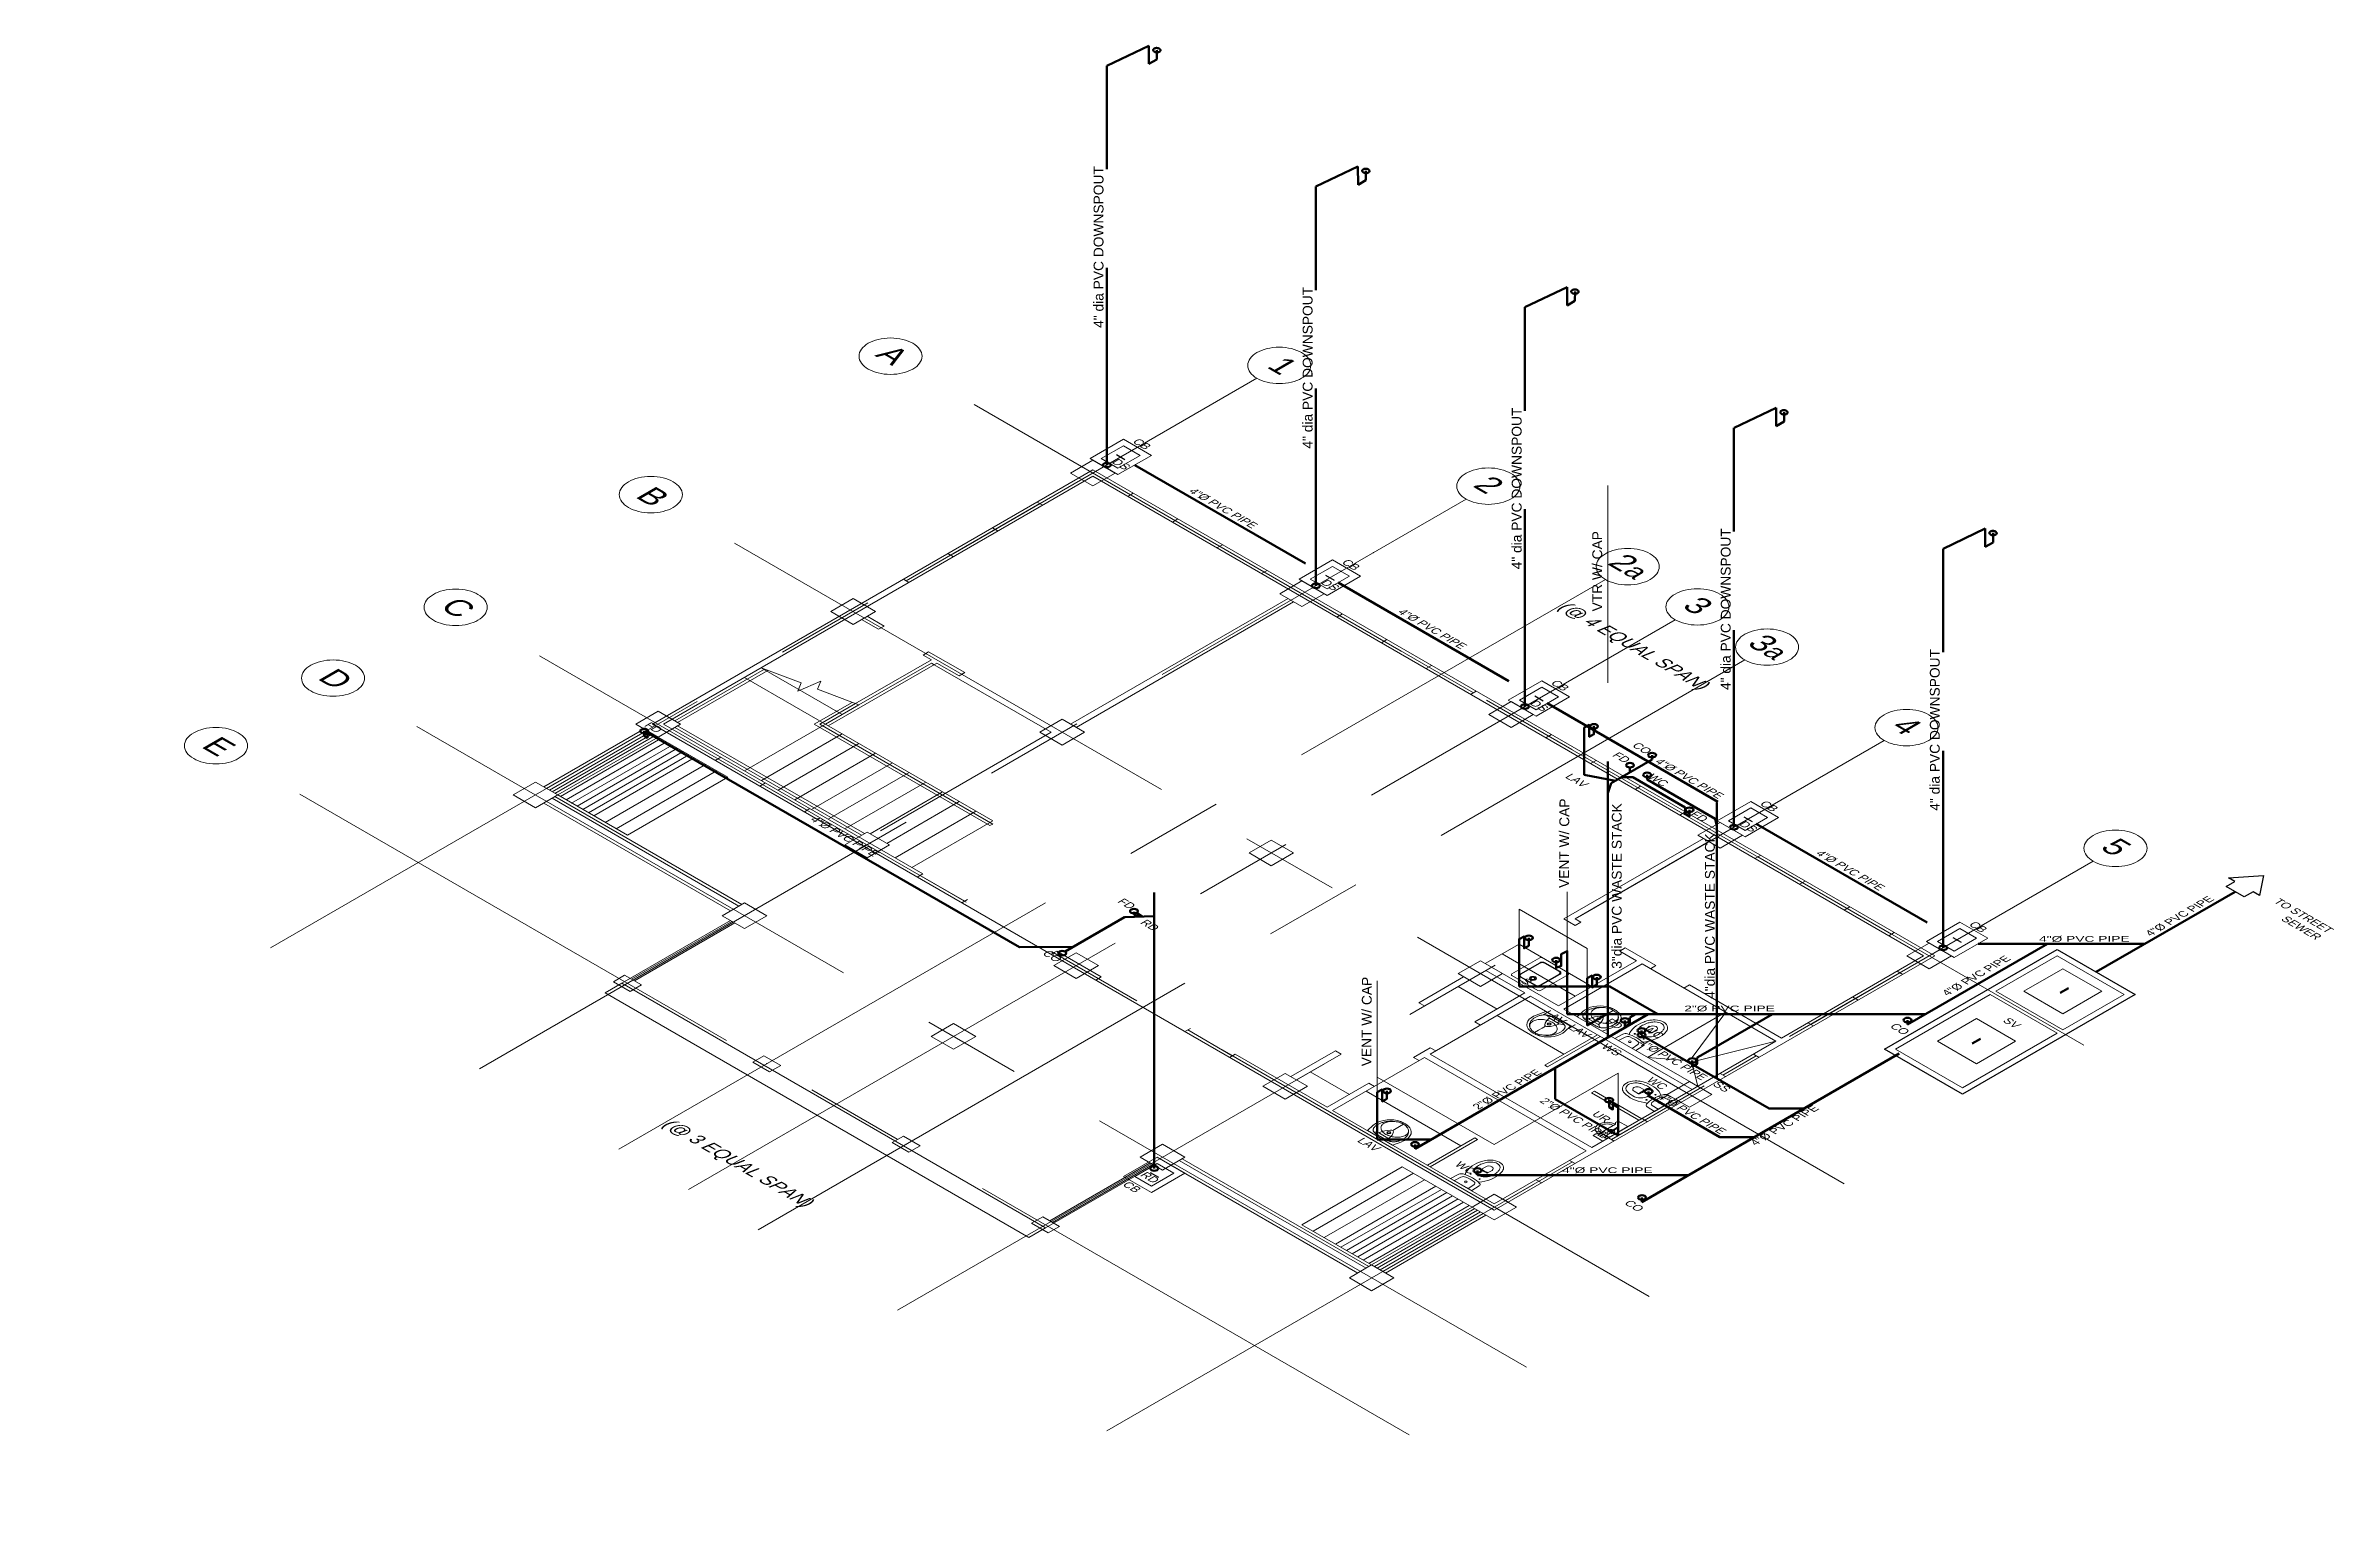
# Model space of a CAD drawing. Header units: metres. Extents: x -460 to 31334, y -1777 to 24987.
# Drawn here: x 295.12 to 324.15, y -939.85 to -921.15 of the extents above; entities that cross this region are included whole.
import ezdxf
from ezdxf.enums import TextEntityAlignment as Align

# ---------------------------------------------------------------- set-up
doc = ezdxf.new("R2010")
doc.units = ezdxf.units.M
doc.header["$MEASUREMENT"] = 0
doc.linetypes.add('CENTER', pattern=[2, 1.25, -0.25, 0.25, -0.25])
doc.linetypes.add('HIDDEN', pattern=[0.375, 0.25, -0.125])
for name, color, linetype, lineweight in [('col', 7, 'Continuous', 25), ('DIM', 8, 'Continuous', 5), ('fix', 8, 'Continuous', 13)]:
    doc.layers.add(name, color=color, linetype=linetype, lineweight=lineweight)
for name, color, linetype, lineweight, true_color in [('DW', 7, 'Continuous', 9, 0xff0a0a), ('MODULE', 7, 'CENTER', 0, 0x24ff24), ('SEWERLIN', 7, 'Continuous', 50, 0xe77904)]:
    doc.layers.add(name, color=color, linetype=linetype, lineweight=lineweight, true_color=true_color)
doc.layers.add('wall', color=7, linetype='Continuous')
doc.styles.add('50', font='arial.ttf', dxfattribs={"height": 0.125})
doc.styles.add('ATTR', font='romans.shx', dxfattribs={"width": 0.8, "height": 1.2})
doc.styles.add('SAM', font='arial.ttf', dxfattribs={"height": 0.15})
doc.styles.get("Standard").update_dxf_attribs({"font": 'arial.ttf'})

msp = doc.modelspace()

# ---------------------------------------------------------------- texts
at = {"transparency": 33554687, "char_height": 0.125, "attachment_point": 1, "style": '50'}
for s, width, insert, rotation in [('4" dia PVC DOWNSPOUT', 2.9343258, (308.41553, -924.73192, -864.85387), 90), ('4" dia PVC DOWNSPOUT', 2.9343258, (311.06718, -926.26285, -862.6888), 90), ('4" dia PVC DOWNSPOUT', 2.9343258, (313.71883, -927.79378, -860.52374), 90), ('VTR W/ CAP', 1.6548004, (314.74061, -928.3277, -855.33155), 90), ('4" dia PVC DOWNSPOUT', 2.9343258, (316.37048, -929.32471, -858.35868), 90), ('4" dia PVC DOWNSPOUT', 2.9343258, (319.02213, -930.85564, -856.19361), 90), ('VENT W/ CAP', 1.6548004, (314.31864, -931.83432, -855.33155), 89.718186), ('3"dia PVC WASTE STACK', 2.9343258, (314.98836, -932.85946, -855.33155), 90), ('4"dia PVC WASTE STACK', 2.9343258, (316.16937, -933.24074, -854.59747), 90), ('VENT W/ CAP', 1.6548004, (311.81325, -934.09571, -855.33155), 89.718186)]:
    msp.add_mtext_dynamic_manual_height_columns(s, width=width, gutter_width=0.625, heights=[0], dxfattribs=dict(at, insert=insert, rotation=rotation))
at = {"transparency": 33554687, "extrusion": (0, 0.816497, 0.57735), "char_height": 0.125, "style": 'SAM'}
for s, insert, width, attachment_point, text_direction in [('CB', (309.15966, -926.22905, -14.3481), 2.3335475, 3, (0.707107, -0.408248, 0.57735)), ('DS', (308.89601, -926.48591, -13.98484), 0.2853003, 3, (0.707107, -0.408248, 0.57735)), ('4"%%C PVC PIPE', (310.51162, -927.22827, -12.93498), 2.3335475, 3, (0.707107, -0.408248, 0.57735)), ('DS', (311.54766, -928.01684, -11.81978), 0.2853003, 3, (0.707107, -0.408248, 0.57735)), ('CB', (311.81131, -927.75998, -12.18304), 2.3335475, 3, (0.707107, -0.408248, 0.57735)), ('4"%%C PVC PIPE', (313.16327, -928.7592, -10.76992), 2.3335475, 3, (0.707107, -0.408248, 0.57735)), ('CB', (314.46296, -929.29091, -10.01797), 2.3335475, 3, (0.707107, -0.408248, 0.57735)), ('DS', (314.19931, -929.54777, -9.65471), 0.2853003, 3, (0.707107, -0.408248, 0.57735)), ('FD', (302.9608, -929.82073, -4.55043), 0.3736476, 3, (0.707107, -0.408248, 0.57735)), ('FD', (315.23814, -930.20173, -4.2044), 0.2900198, 3, (0.707107, -0.408248, 0.57735)), ('CO', (315.50942, -930.09071, -7.85291), 2.3335475, 3, (0.707107, -0.408248, 0.57735)), ('4"%%C PVC PIPE', (316.42568, -930.65704, -8.60486), 2.3335475, 3, (0.707107, -0.408248, 0.57735)), ('LAV', (314.70786, -930.51316, -3.76396), 2.3335475, 3, (0.707107, -0.408248, 0.57735)), ('WC', (315.72201, -930.49967, -3.89949), 2.3335475, 3, (0.707107, -0.408248, 0.57735)), ('FD', (316.22526, -930.94989, -3.17635), 0.2900198, 3, (0.707107, -0.408248, 0.57735)), ('CB', (317.11461, -930.82184, -7.85291), 2.3335475, 3, (0.707107, -0.408248, 0.57735)), ('4"%%C PVC PIPE', (305.71087, -931.39112, -2.32956), 2.3335475, 3, (0.707107, -0.408248, 0.57735)), ('DS', (316.85096, -931.0787, -7.48965), 0.2853003, 3, (0.707107, -0.408248, 0.57735)), ('4"%%C PVC PIPE', (318.46657, -931.82106, -6.43979), 2.3335475, 3, (0.707107, -0.408248, 0.57735)), ('FD', (308.96149, -932.05601, -1.38927), 0.3736476, 3, (0.707107, -0.408248, 0.57735)), ('4"%%C PVC PIPE', (322.54936, -931.93029, -6.28532), 2.3335475, 3, (0.707107, 0.408248, -0.57735)), ('TO STREET SEWER', (324.1538, -932.36101, -5.67619), 1.144471, 3, (0.707107, -0.408248, 0.57735)), ('RD', (309.08538, -932.22929, -1.14421), 0.2853003, 1, (0.707107, -0.408248, 0.57735)), ('CB', (319.76626, -932.35277, -5.68784), 2.3335475, 3, (0.707107, -0.408248, 0.57735)), ('4"%%C PVC PIPE', (321.5562, -932.44449, -5.55814), 2.3335475, 3, (1, 0, 0)), ('CO', (308.02947, -932.72822, -0.43862), 0.3736476, 3, (0.707107, -0.408248, 0.57735)), ('4"%%C PVC PIPE', (319.97159, -932.68567, -5.21706), 2.3335475, 3, (0.707107, 0.408248, -0.57735)), ('S', (313.99106, -933.01957, -4.74484), 2.3335475, 3, (0.707107, -0.408248, 0.57735)), ('LAV', (314.43239, -933.5133, -4.04661), 2.3335475, 3, (0.707107, -0.408248, 0.57735)), ('2"%%C PVC PIPE', (317.05545, -933.32671, -4.31049), 2.3335475, 3, (1, 0, 0)), ('LAV', (314.74351, -933.69292, -3.79258), 2.3335475, 3, (0.707107, -0.408248, 0.57735)), ('FD', (315.14633, -933.57792, -3.95522), 0.2900198, 3, (0.707107, -0.408248, 0.57735)), ('WC', (315.66344, -933.69706, -3.78674), 2.3335475, 3, (0.707107, -0.408248, 0.57735)), ('CO', (318.77918, -933.65106, -3.85178), 2.3335475, 3, (0.707107, -0.408248, 0.57735)), ('WS', (315.13228, -933.91738, -3.47516), 2.3335475, 3, (0.707107, -0.408248, 0.57735)), ('4"%%C PVC PIPE', (316.21419, -934.22558, -3.03929), 2.3335475, 3, (0.707107, -0.408248, 0.57735)), ('2"%%C PVC PIPE', (314.01989, -934.12878, -3.17619), 2.3335475, 3, (0.707107, 0.408248, -0.57735)), ('WC', (315.7114, -934.34652, -2.86826), 2.3335475, 3, (0.707107, -0.408248, 0.57735)), ('SS', (316.51181, -934.37698, -2.82518), 2.3335475, 3, (0.707107, -0.408248, 0.57735)), ('2"%%C PVC PIPE', (314.96368, -934.9608, -1.99954), 2.3335475, 3, (0.707107, -0.408248, 0.57735)), ('4"%%C PVC PIPE', (316.45396, -934.91058, -2.07056), 2.3335475, 3, (0.707107, -0.408248, 0.57735)), ('4"%%C PVC PIPE', (317.53829, -934.58427, -2.53203), 2.3335475, 3, (0.707107, 0.408248, -0.57735)), ('UR', (314.99216, -934.76177, -2.28101), 2.3335475, 3, (0.707107, -0.408248, 0.57735)), ('LAV', (312.07033, -935.12997, -1.7603), 0.3736476, 3, (0.707107, -0.408248, 0.57735)), ('RD', (309.08538, -935.42929, -1.33699), 0.2853003, 1, (0.707107, -0.408248, 0.57735)), ('WC', (313.27935, -935.41587, -1.35598), 2.3335475, 3, (0.707107, -0.408248, 0.57735)), ('4"%%C PVC PIPE', (315.50649, -935.3782, -1.40924), 2.3335475, 3, (1, 0, 0)), ('CB', (308.94218, -935.7035, -0.94921), 2.3335475, 9, (0.707107, -0.408248, 0.57735)), ('CO', (315.40939, -935.89349, -0.68051), 2.3335475, 3, (0.707107, -0.408248, 0.57735))]:
    msp.add_mtext(s, dxfattribs=dict(at, insert=insert, width=width, attachment_point=attachment_point, text_direction=text_direction))
at = {"color": 8, "lineweight": 5, "true_color": 0x808080, "transparency": 33554687, "extrusion": (0, 0.816497, 0.57735), "insert": (313.80392, -927.83596, -12.07559), "char_height": 0.2, "attachment_point": 1, "text_direction": (0.707107, -0.408248, 0.57735), "style": '50'}
msp.add_mtext_dynamic_manual_height_columns('\\pi0.90502;{\\fArial|b0|i1|c0|p34;(@ 4 EQUAL SPAN)}', width=4.3363781, gutter_width=0.625, heights=[0], dxfattribs=at)
at = {"transparency": 33554687, "extrusion": (0, 0.816497, 0.57735), "insert": (320.02545, -933.47397, -4.10224), "char_height": 0.125, "attachment_point": 1, "text_direction": (0.707107, -0.408248, 0.57735), "style": '50'}
msp.add_mtext_dynamic_manual_height_columns('SV', width=0.2870721, gutter_width=0.625, heights=[0], dxfattribs=at)
at = {"layer": 'DIM', "color": 8, "lineweight": 5, "true_color": 0x808080, "transparency": 33554687, "extrusion": (0, 0.816497, 0.57735), "insert": (302.44339, -934.39496, -2.79975), "char_height": 0.2, "attachment_point": 1, "text_direction": (0.707107, -0.408248, 0.57735), "style": '50'}
msp.add_mtext_dynamic_manual_height_columns('\\pi0.90502;{\\fArial|b0|i1|c0|p34;(@ 3 EQUAL SPAN)}', width=4.3363781, gutter_width=0.625, heights=[0], dxfattribs=at)

# ---------------------------------------------------------------- blocks, each defined once
blk = doc.blocks.new('MODULE')
at = {"layer": 'MODULE', "ltscale": 5, "transparency": 33554687}
for points in [[(0, -14.753), (0, 2.943)], [(3.75, -14.753), (3.75, 2.943)], [(6.25, -14.753), (6.25, 2.943)], [(7.5, -14.753), (7.5, 2.943)], [(8.75, -14.753), (8.75, 2.943)], [(11.25, -14.753), (11.25, 2.943)], [(15, -14.753), (15, 2.943)], [(17.775, 0), (-3.23, 0)], [(17.775, -4.3), (-3.23, -4.3)], [(17.775, -7.8), (-3.23, -7.8)], [(17.775, -10), (-3.23, -10)], [(17.775, -12.1), (-3.23, -12.1)]]:
    blk.add_lwpolyline(points, dxfattribs=at)
for centre in [(0, 3.343), (3.75, 3.343), (6.25, 3.343), (7.5, 3.343), (8.75, 3.343), (11.25, 3.343), (15, 3.343), (-3.63, 0), (-3.63, -4.3), (-3.63, -7.8), (-3.63, -10), (-3.63, -12.1)]:
    blk.add_circle(centre, 0.4, dxfattribs=at)
at = {"layer": 'MODULE', "ltscale": 5, "transparency": 33554687, "char_height": 0.35, "attachment_point": 1, "style": '50'}
for s, insert in [('\\pi0.13554;1', (-0.233, 3.546)), ('\\pi0.08409;2', (3.517, 3.546)), ('\\pi-0.03644;2{\\H0.85714x;a}', (6.051, 3.546)), ('\\pi0.0854;3', (7.267, 3.546)), ('\\pi-0.03334;3{\\H0.85714x;a}', (8.551, 3.546)), ('\\pi0.07896;4', (11.017, 3.546)), ('\\pi0.08397;5', (14.767, 3.546)), ('\\pi0.03658;A', (-3.824, 0.213)), ('\\pi0.06785;B', (-3.811, -4.133)), ('\\pi0.04529;C', (-3.824, -7.608)), ('\\pi0.05532;D', (-3.824, -9.808)), ('\\pi0.06941;E', (-3.824, -11.908))]:
    blk.add_mtext_dynamic_manual_height_columns(s, width=0.4, gutter_width=0.5, heights=[0], dxfattribs=dict(at, insert=insert))
blk = doc.blocks.new('A$C1BDC7D92')
at = {"layer": 'fix', "linetype": 'Continuous', "transparency": 33554687}
for p, q in [((0.043, 0.479), (0.007, 0.332)), ((0.523, 0.479), (0.043, 0.479)), ((0.523, 0.479), (0.558, 0.332))]:
    blk.add_line(p, q, dxfattribs=at)
at = {"layer": 'fix', "transparency": 33554687}
for p, q in [((0.193, 0.402), (0.122, 0.438)), ((0.372, 0.402), (0.443, 0.438))]:
    blk.add_line(p, q, dxfattribs=at)
at = {"layer": 'fix', "linetype": 'Continuous', "transparency": 33554687}
for points in [[(0.138, 0.075), (0.127, 0.083), (0.118, 0.091), (0.11, 0.099), (0.11, 0.099), (0.101, 0.108), (0.094, 0.118), (0.086, 0.127), (0.079, 0.137), (0.073, 0.148), (0.067, 0.159), (0.061, 0.17), (0.057, 0.181), (0.057, 0.181), (0.052, 0.193), (0.049, 0.204), (0.045, 0.216), (0.043, 0.229), (0.041, 0.241), (0.039, 0.253), (0.038, 0.266), (0.038, 0.278), (0.038, 0.278), (0.039, 0.291), (0.04, 0.304), (0.041, 0.316), (0.043, 0.328), (0.046, 0.34), (0.049, 0.352), (0.053, 0.362), (0.057, 0.372), (0.057, 0.372), (0.061, 0.382), (0.066, 0.39), (0.071, 0.398), (0.076, 0.405), (0.082, 0.412), (0.089, 0.418), (0.095, 0.423), (0.102, 0.428), (0.102, 0.428), (0.109, 0.432), (0.117, 0.436), (0.125, 0.439), (0.132, 0.442), (0.14, 0.445), (0.148, 0.447), (0.156, 0.449), (0.164, 0.45), (0.164, 0.45), (0.171, 0.451), (0.178, 0.452), (0.185, 0.452), (0.192, 0.453), (0.199, 0.453), (0.206, 0.453), (0.213, 0.453), (0.22, 0.453), (0.22, 0.453), (0.228, 0.453), (0.235, 0.453), (0.243, 0.453), (0.251, 0.453), (0.258, 0.453), (0.266, 0.453), (0.273, 0.453), (0.281, 0.453), (0.281, 0.453), (0.288, 0.453), (0.295, 0.453), (0.302, 0.453), (0.309, 0.453), (0.315, 0.453), (0.322, 0.453), (0.329, 0.453), (0.337, 0.453), (0.337, 0.453), (0.344, 0.453), (0.352, 0.453), (0.359, 0.453), (0.367, 0.453), (0.375, 0.453), (0.383, 0.452), (0.391, 0.451), (0.4, 0.45), (0.4, 0.45), (0.408, 0.449), (0.416, 0.447), (0.424, 0.445), (0.432, 0.442), (0.44, 0.439), (0.448, 0.436), (0.456, 0.432), (0.463, 0.428), (0.463, 0.428), (0.47, 0.423), (0.476, 0.418), (0.483, 0.412), (0.489, 0.405), (0.494, 0.398), (0.499, 0.39), (0.504, 0.382), (0.509, 0.372), (0.509, 0.372), (0.513, 0.362), (0.516, 0.352), (0.519, 0.34), (0.522, 0.328), (0.524, 0.316), (0.526, 0.304), (0.527, 0.291), (0.527, 0.278), (0.527, 0.278), (0.527, 0.266), (0.526, 0.253), (0.524, 0.241), (0.522, 0.229), (0.52, 0.216), (0.517, 0.204), (0.513, 0.193), (0.509, 0.181), (0.509, 0.181), (0.504, 0.17), (0.498, 0.159), (0.492, 0.148), (0.486, 0.137), (0.479, 0.127), (0.472, 0.118), (0.464, 0.108), (0.455, 0.099), (0.455, 0.099), (0.447, 0.091), (0.438, 0.083), (0.427, 0.075)], [(0.283, 0.234), (0.283, 0.169), (0.283, 0.103), (0.283, 0.025)]]:
    blk.add_lwpolyline(points, dxfattribs=at)
blk.add_lwpolyline([(0.283, 0.025, -0.082757), (0.203, 0.039, -0.090524), (0.138, 0.075, -0.104224), (0.093, 0.132, -0.116526), (0.078, 0.195, -0.116526), (0.093, 0.258, -0.104224), (0.138, 0.314, -0.090524), (0.203, 0.35, -0.082757), (0.283, 0.364, -0.082757), (0.362, 0.35, -0.090524), (0.427, 0.314, -0.104224), (0.472, 0.258, -0.116526), (0.487, 0.195, -0.116526), (0.472, 0.132, -0.104224), (0.427, 0.075, -0.090524), (0.362, 0.039, -0.082757)], format="xyb", close=True, dxfattribs=at)
blk.add_lwpolyline([(0.31, 0.247, 0.133789), (0.375, 0.393, 0.453405), (0.363, 0.406), (0.202, 0.406, 0.453405), (0.19, 0.393, 0.133789), (0.255, 0.247)], format="xyb", dxfattribs=at)
at = {"layer": 'fix', "transparency": 33554687}
for points in [[(0.16, 0.025), (0.17, 0.021), (0.18, 0.018), (0.188, 0.015), (0.195, 0.013), (0.202, 0.011), (0.208, 0.01), (0.214, 0.009), (0.219, 0.008), (0.225, 0.007), (0.231, 0.006), (0.238, 0.005), (0.245, 0.004), (0.253, 0.003), (0.262, 0.002), (0.271, 0.001), (0.283, 0)], [(0.405, 0.025), (0.395, 0.021), (0.386, 0.018), (0.377, 0.015), (0.37, 0.013), (0.363, 0.011), (0.357, 0.01), (0.351, 0.009), (0.346, 0.008), (0.34, 0.007), (0.334, 0.006), (0.327, 0.005), (0.32, 0.004), (0.312, 0.003), (0.304, 0.002), (0.294, 0.001), (0.283, 0)]]:
    blk.add_lwpolyline(points, dxfattribs=at)
at = {"layer": 'fix', "linetype": 'Continuous', "transparency": 33554687}
for radius in [0.0264, 0.0185]:
    blk.add_circle((0.283, 0.307), radius, dxfattribs=at)
for centre, radius, start, end in [((0.267, 0.269), 0.267, 166.4993, 246.3994), ((0.298, 0.269), 0.267, 293.6006, 13.5007), ((0.283, 0.269), 0.0353, 219.2954, 320.7046)]:
    blk.add_arc(centre, radius, start, end, dxfattribs=at)
at = {"layer": 'fix', "transparency": 33554687, "text_generation_flag": 4, "flags": 1}
for tag, p in [('ASCATNO', (0.283, 0.479)), ('ASCOLOR', (0.283, 0.469)), ('ASNAME', (0.283, 0.474))]:
    blk.add_attdef(tag, text='', height=0.00294, rotation=180, dxfattribs=at).set_placement(p, align=Align.MIDDLE)
blk = doc.blocks.new('Urinal Toilet 2 PV')
for p, q in [((3.85, 0), (6.65, 0)), ((-9, -7), (-7, -7)), ((-7, -7), (-6, -6)), ((-6, -6), (6, -6)), ((-0.98, -2.6501), (-4.9, -2.6501)), ((-4.9, -3.35), (-0.98, -3.35)), ((0.773, -2.3), (4.55, -2.3)), ((4.55, -3.7), (0.784, -3.7)), ((4.2, -0.35), (6.3, -0.35)), ((4.2, -1.6), (4.2, -1.95)), ((6.3, -1.6), (4.2, -1.6)), ((4.2, -1.95), (6.3, -1.95)), ((4.2, -4.05), (4.2, -4.4001)), ((6.3, -4.05), (4.2, -4.05)), ((4.2, -4.4001), (6.3, -4.4001)), ((4.55, -0.35), (4.55, -1.6)), ((4.55, -1.95), (4.55, -4.05)), ((5.95, -1.6), (5.95, -0.35)), ((5.95, -4.05), (5.95, -1.95)), ((6, -6), (7, -7)), ((6.3, -1.95), (6.3, -1.6)), ((6.3, -4.4001), (6.3, -4.05)), ((7, -7), (9, -7))]:
    blk.add_line(p, q)
blk.add_lwpolyline([(-9, -7), (-9, 0), (9, 0), (9, -7)])
blk.add_circle((0, -3), 1.05)
for centre, radius, start, end in [((4.215, 0.0154), 0.3657, 182.4084, 267.5916), ((6.285, 0.0154), 0.3657, 272.4084, 357.5916), ((0, -6), 6, 180, 0), ((-4.9, -3), 0.35, 90, 270), ((0, -6), 4.5, 180, 0), ((0, -3), 1.75, 22.85047, 168.577), ((0, -3), 1.75, 191.8763, 336.5863)]:
    blk.add_arc(centre, radius, start, end)
at = {"style": 'ATTR', "width": 0.8, "flags": 9}
blk.add_attdef('ESTCODE', (0, 0), '', height=0.00000036, dxfattribs=at)
blk = doc.blocks.new('A$C760102CB')
at = {"layer": 'fix', "transparency": 33554687}
for p, q in [((0.071, 0.69), (0.077, 0.579)), ((0.308, 0.578), (0.315, 0.69))]:
    blk.add_line(p, q, dxfattribs=at)
for points in [[(0.011, 0.552, 0.313572), (0.046, 0.507, 0.148983), (0.339, 0.506, 0.313572), (0.374, 0.551), (0.383, 0.69), (0.003, 0.69)], [(0.333, 0.256, 0.997252), (0.051, 0.257, 0.054268), (0.059, 0.177, 0.040235), (0.075, 0.124, 0.119968), (0.112, 0.071, 0.181516), (0.191, 0.041, 0.181516), (0.271, 0.07, 0.119968), (0.308, 0.123, 0.040235), (0.325, 0.177, 0.054268)], [(0.248, 0.271, 0.353967), (0.24, 0.281, 0.105376), (0.143, 0.281, 0.353967), (0.135, 0.272), (0.135, 0.193, 1), (0.248, 0.193)]]:
    blk.add_lwpolyline(points, format="xyb", close=True, dxfattribs=at)
blk.add_lwpolyline([(0.072, 0.5, 0.204199), (0.009, 0.177, 0.040235), (0.028, 0.115, 0.119968), (0.078, 0.043, 0.181516), (0.191, 0, 0.181516), (0.304, 0.042, 0.119968), (0.356, 0.114, 0.040235), (0.374, 0.176, 0.204199), (0.313, 0.499)], format="xyb", dxfattribs=at)
for centre, radius in [((0.193, 0.607), 0.0175), ((0.112, 0.44), 0.0075), ((0.272, 0.44), 0.0075)]:
    blk.add_circle(centre, radius, dxfattribs=at)
for centre, radius, start, end in [((0.127, 0.582), 0.05, 183.2724, 260.6544), ((0.194, 0.987), 0.461, 260.6544, 279.0654), ((0.259, 0.581), 0.05, 279.0654, 356.4474), ((0.191, 0.053), 0.219, 74.9202, 104.7996)]:
    blk.add_arc(centre, radius, start, end, dxfattribs=at)
blk = doc.blocks.new('SINK 2')
at = {"layer": 'fix', "lineweight": 15}
for p, q in [((-11.202, -38.847), (-11.202, -39.347)), ((-11.177, -38.822), (-10.715, -38.822)), ((-10.69, -38.847), (-10.69, -39.347)), ((-10.715, -39.372), (-11.177, -39.372))]:
    blk.add_line(p, q, dxfattribs=at)
at = {"layer": 'fix', "color": 8, "linetype": 'Continuous', "lineweight": 15}
for p, q in [((-11.078, -38.875), (-10.814, -38.875)), ((-11.078, -38.885), (-10.814, -38.885)), ((-11.127, -39.27), (-11.127, -38.923)), ((-11.117, -39.27), (-11.117, -38.923)), ((-10.775, -39.27), (-10.775, -38.923)), ((-10.765, -39.27), (-10.765, -38.923)), ((-11.078, -39.309), (-10.814, -39.309)), ((-11.078, -39.319), (-10.814, -39.319))]:
    blk.add_line(p, q, dxfattribs=at)
for radius in [0.0439, 0.039, 0.0244]:
    blk.add_circle((-10.946, -38.967), radius, dxfattribs=at)
at = {"layer": 'fix', "lineweight": 15}
for centre, start, end in [((-11.177, -38.847), 90, 180), ((-10.715, -38.847), 360, 90), ((-11.177, -39.347), 180, 270), ((-10.715, -39.347), 270, 0)]:
    blk.add_arc(centre, 0.025, start, end, dxfattribs=at)
at = {"layer": 'fix', "color": 8, "linetype": 'Continuous', "lineweight": 15}
for centre, radius, start, end in [((-11.078, -38.923), 0.0487, 89.9997, 179.9995), ((-11.078, -38.923), 0.0385, 89.9996, 179.7024), ((-10.814, -38.923), 0.0487, 359.9994, 89.9996), ((-10.814, -38.923), 0.0385, 0.4551, 89.9996), ((-11.078, -39.27), 0.0487, 179.9994, 269.9997), ((-11.078, -39.27), 0.0385, 179.9994, 269.9996), ((-10.814, -39.27), 0.0385, 270.4277, 0.2964), ((-10.814, -39.27), 0.0487, 269.9997, 359.9995)]:
    blk.add_arc(centre, radius, start, end, dxfattribs=at)

# ---------------------------------------------------------------- hatches: boundary and pattern name
at = {"transparency": 33554687, "extrusion": (0, 0.816497, 0.57735)}
h = msp.add_hatch(color=256, dxfattribs=at)
h.dxf.hatch_style = 1
h.paths.add_polyline_path([(-322.80843, 532.52683), (-323.25421, 532.47546), (-323.20284, 532.92124), (-323.12071, 532.83911), (-323.00996, 532.94986), (-322.77981, 532.71971), (-322.89056, 532.60896)])
at = {"layer": 'col', "lineweight": 5, "true_color": 0x808080, "transparency": 33554687, "extrusion": (0, 0.816497, 0.57735)}
h = msp.add_hatch(color=8, dxfattribs=at)
h.dxf.hatch_style = 1
h.paths.add_polyline_path([(-308.40641, 523.35617), (-308.68925, 523.63901), (-308.40641, 523.92186), (-308.12357, 523.63901)])
h = msp.add_hatch(color=8, dxfattribs=at)
h.dxf.hatch_style = 1
h.paths.add_polyline_path([(-311.05806, 526.00782), (-311.3409, 526.29066), (-311.05806, 526.57351), (-310.77522, 526.29066)])
h = msp.add_hatch(color=8, dxfattribs=at)
h.dxf.hatch_style = 1
h.paths.add_polyline_path([(-305.36585, 526.39673), (-305.64869, 526.67957), (-305.36585, 526.96242), (-305.08301, 526.67957)])
h = msp.add_hatch(color=8, dxfattribs=at)
h.dxf.hatch_style = 1
h.paths.add_polyline_path([(-302.89098, 528.8716), (-303.17382, 529.15445), (-302.89098, 529.43729), (-302.60813, 529.15445)])
h = msp.add_hatch(color=8, dxfattribs=at)
h.dxf.hatch_style = 1
h.paths.add_polyline_path([(-308.0175, 529.04838), (-308.30034, 529.33122), (-308.0175, 529.61407), (-307.73466, 529.33122)])
h = msp.add_hatch(color=8, dxfattribs=at)
h.dxf.hatch_style = 1
h.paths.add_polyline_path([(-313.70971, 528.65947), (-313.99255, 528.94231), (-313.70971, 529.22516), (-313.42687, 528.94231)])
h = msp.add_hatch(color=8, dxfattribs=at)
h.dxf.hatch_style = 1
h.paths.add_polyline_path([(-301.33534, 530.42724), (-301.61818, 530.71008), (-301.33534, 530.99292), (-301.0525, 530.71008)])
h = msp.add_hatch(color=8, dxfattribs=at)
h.dxf.hatch_style = 1
h.paths.add_polyline_path([(-305.54263, 531.52325), (-305.82547, 531.8061), (-305.54263, 532.08894), (-305.25978, 531.8061)])
h = msp.add_hatch(color=8, dxfattribs=at)
h.dxf.hatch_style = 1
h.paths.add_polyline_path([(-316.36136, 531.31112), (-316.6442, 531.59396), (-316.36136, 531.87681), (-316.07852, 531.59396)])
h = msp.add_hatch(color=8, dxfattribs=at)
h.dxf.hatch_style = 1
h.paths.add_polyline_path([(-310.66915, 531.70003), (-310.95199, 531.98287), (-310.66915, 532.26572), (-310.38631, 531.98287)])
h = msp.add_hatch(color=8, dxfattribs=at)
h.dxf.hatch_style = 1
h.paths.add_polyline_path([(-303.98699, 533.07889), (-304.26984, 533.36173), (-303.98699, 533.64457), (-303.70415, 533.36173)])
h = msp.add_hatch(color=8, dxfattribs=at)
h.dxf.hatch_style = 1
h.paths.add_polyline_path([(-319.01301, 533.96277), (-319.29585, 534.24562), (-319.01301, 534.52846), (-318.73017, 534.24562)])
h = msp.add_hatch(color=8, dxfattribs=at)
h.dxf.hatch_style = 1
h.paths.add_polyline_path([(-308.19428, 534.1749), (-308.47712, 534.45775), (-308.19428, 534.74059), (-307.91144, 534.45775)])
h = msp.add_hatch(color=8, dxfattribs=at)
h.dxf.hatch_style = 1
h.paths.add_polyline_path([(-313.3208, 534.35168), (-313.60364, 534.63452), (-313.3208, 534.91737), (-313.03796, 534.63452)])
h = msp.add_hatch(color=8, dxfattribs=at)
h.dxf.hatch_style = 1
h.paths.add_polyline_path([(-302.32529, 534.8113), (-302.46671, 534.66988), (-302.67885, 534.88201), (-302.53742, 535.02343)])
h = msp.add_hatch(color=8, dxfattribs=at)
h.dxf.hatch_style = 1
h.paths.add_polyline_path([(-306.63864, 535.73054), (-306.92149, 536.01338), (-306.63864, 536.29623), (-306.3558, 536.01338)])
h = msp.add_hatch(color=8, dxfattribs=at)
h.dxf.hatch_style = 1
h.paths.add_polyline_path([(-304.09306, 536.57907), (-304.23448, 536.43765), (-304.44661, 536.64978), (-304.30519, 536.7912)])
h = msp.add_hatch(color=8, dxfattribs=at)
h.dxf.hatch_style = 1
h.paths.add_polyline_path([(-310.84593, 536.82656), (-311.12877, 537.1094), (-310.84593, 537.39224), (-310.56309, 537.1094)])
h = msp.add_hatch(color=8, dxfattribs=at)
h.dxf.hatch_style = 1
h.paths.add_polyline_path([(-315.97245, 537.00333), (-316.2553, 537.28617), (-315.97245, 537.56902), (-315.68961, 537.28617)])
h = msp.add_hatch(color=8, dxfattribs=at)
h.dxf.hatch_style = 1
h.paths.add_polyline_path([(-305.86083, 538.34683), (-306.00225, 538.20541), (-306.21438, 538.41755), (-306.07296, 538.55897)])
h = msp.add_hatch(color=8, dxfattribs=at)
h.dxf.hatch_style = 1
h.paths.add_polyline_path([(-309.29029, 538.38219), (-309.57314, 538.66503), (-309.29029, 538.94788), (-309.00745, 538.66503)])
h = msp.add_hatch(color=8, dxfattribs=at)
h.dxf.hatch_style = 1
h.paths.add_polyline_path([(-313.49758, 539.47821), (-313.78042, 539.76105), (-313.49758, 540.04389), (-313.21474, 539.76105)])
h = msp.add_hatch(color=8, dxfattribs=at)
h.dxf.hatch_style = 1
h.paths.add_polyline_path([(-307.62859, 540.1146), (-307.77001, 539.97318), (-307.98215, 540.18531), (-307.84072, 540.32673)])
h = msp.add_hatch(color=8, dxfattribs=at)
h.dxf.hatch_style = 1
h.paths.add_polyline_path([(-311.94194, 541.03384), (-312.22479, 541.31668), (-311.94194, 541.59953), (-311.6591, 541.31668)])

# ---------------------------------------------------------------- linework, layer by layer
at = {"color": 8, "lineweight": 5, "true_color": 0x808080, "transparency": 33554687, "extrusion": (0, 0.816497, 0.57735)}
msp.add_line((312.64905, -935.35025, -1.44877), (313.25009, -935.00324, -1.93951), dxfattribs=at)
at = {"transparency": 33554687, "extrusion": (0, 0.816497, 0.57735), "elevation": -764.54673}
for points in [[(-308.70693, 523.23243), (-308.813, 523.33849)], [(-311.35858, 525.88408), (-311.46465, 525.99014)], [(-314.01023, 528.53573), (-314.1163, 528.64179)], [(-316.66188, 531.18738), (-316.76795, 531.29344)], [(-322.80843, 532.52683), (-323.25421, 532.47546), (-323.20284, 532.92124), (-323.12071, 532.83911), (-323.00996, 532.94986), (-322.77981, 532.71971), (-322.89056, 532.60896), (-322.80843, 532.52683)], [(-319.31353, 533.83903), (-319.4196, 533.9451)], [(-309.13119, 539.00091), (-309.23726, 539.10697)]]:
    msp.add_lwpolyline(points, dxfattribs=at)
at = {"linetype": 'HIDDEN', "lineweight": 20, "ltscale": 10, "transparency": 33554687}
for points, elevation in [([(314.93718, -926.73192), (314.93718, -930.23192)], -3.73744), ([(314.42342, -932.6353), (314.42342, -931.8853)], -4.15692), ([(313.81181, -932.48218), (313.81181, -932.10468)], -4.6563), ([(313.81181, -932.10468), (314.67353, -932.60219)], -4.6563), ([(314.67353, -932.9797), (314.67353, -932.60219)], -3.95271), ([(312.01265, -934.42366), (312.01265, -933.01439)], -1.71787), ([(315.06736, -934.58683), (315.06736, -934.18178)], -2.52841)]:
    msp.add_lwpolyline(points, dxfattribs=dict(at, elevation=elevation))
at = {"color": 8, "lineweight": 5, "true_color": 0x808080, "transparency": 33554687, "extrusion": (0, 0.816497, 0.57735), "elevation": -764.54673}
for points in [[(-304.24178, 527.94506), (-303.10311, 529.08374), (-303.13846, 529.11909)], [(-303.13846, 529.11909), (-304.28444, 527.97312)], [(-304.19912, 527.91701), (-305.22647, 528.94435)], [(-303.98699, 528.12914), (-307.13566, 531.27781)], [(-305.39594, 528.70417), (-304.94363, 529.15648), (-307.13566, 531.34852), (-307.1003, 531.38387), (-304.87291, 529.15648), (-305.35329, 528.67611)], [(-305.4386, 528.73222), (-305.01434, 529.15648)], [(-302.7142, 529.26051), (-301.44141, 530.5333)], [(-302.7142, 529.26051), (-301.44141, 530.5333)], [(-301.47676, 530.56866), (-302.74956, 529.29587)], [(-301.51212, 530.60402), (-302.78491, 529.33122)], [(-301.54747, 530.63937), (-302.82027, 529.36658)], [(-301.58283, 530.67473), (-302.85562, 529.40193)], [(-301.61818, 530.71008), (-302.89098, 529.43729)], [(-301.65354, 530.74544), (-302.92633, 529.47264)], [(-301.72425, 530.81615), (-302.99704, 529.54336)], [(-302.89098, 529.43729), (-303.77486, 530.32117)], [(-305.50727, 531.55861), (-303.13846, 529.1898), (-303.10311, 529.22516), (-305.47192, 531.59396)], [(-305.01434, 529.15648), (-303.98903, 530.18179)], [(-305.22647, 529.36862), (-304.20116, 530.39392)], [(-307.84241, 529.22347), (-307.91144, 529.15445)], [(-301.79496, 530.88686), (-303.06775, 529.61407)], [(-301.86567, 530.95757), (-303.13846, 529.68478)], [(-301.93638, 531.02828), (-303.20918, 529.75549)], [(-302.00709, 531.09899), (-303.27989, 529.8262)], [(-302.0778, 531.1697), (-303.3506, 529.89691)], [(-302.21923, 531.31112), (-303.49202, 530.03833)], [(-305.4386, 529.58075), (-304.41329, 530.60605)], [(-305.65073, 529.79288), (-304.62543, 530.81819)], [(-305.86286, 530.00501), (-304.83756, 531.03032)], [(-302.36065, 531.45254), (-303.63344, 530.17975)], [(-302.50207, 531.59396), (-303.77486, 530.32117)], [(-306.075, 530.21714), (-305.04969, 531.24245)], [(-306.28713, 530.42928), (-305.26182, 531.45458)], [(-301.44141, 530.88686), (-303.81022, 533.25567)], [(-301.54747, 530.78079), (-303.91628, 533.1496)], [(-301.58283, 530.74544), (-303.95164, 533.11424)], [(-301.61818, 530.71008), (-302.50207, 531.59396)], [(-306.49926, 530.64141), (-305.58002, 531.56065)], [(-306.71139, 530.85354), (-305.79215, 531.77278)], [(-306.92352, 531.06567), (-305.89822, 532.09098)], [(-307.13566, 531.27781), (-306.11035, 532.30311)], [(-303.81022, 533.4678), (-302.43136, 534.84666), (-307.80537, 540.22067), (-309.18423, 538.84181)], [(-302.5551, 534.75827), (-303.82789, 533.48548)], [(-302.59046, 534.79362), (-303.86325, 533.52083)], [(-302.43136, 534.84666), (-302.21923, 535.05879), (-307.59324, 540.4328), (-307.80537, 540.22067)], [(-312.54175, 535.27215), (-312.61246, 535.34286)], [(-314.84108, 536.01338), (-314.17287, 536.6816), (-314.13751, 536.64624), (-314.80573, 535.97803)], [(-311.48388, 536.33002), (-311.55459, 536.40073)], [(-315.33252, 537.8554), (-314.73148, 537.25435), (-314.76684, 537.219), (-315.36788, 537.82004)], [(-312.68441, 538.87716), (-313.28545, 538.27612)], [(-313.28545, 538.27612), (-313.25009, 538.24077)], [(-307.8584, 540.06157), (-309.13119, 538.78878)], [(-307.89376, 540.09692), (-309.16655, 538.82413)], [(-309.39636, 538.84181), (-311.76517, 541.21062)], [(-311.87123, 541.10455), (-309.50243, 538.73574)], [(-311.90659, 541.0692), (-309.53778, 538.70039)], [(-311.05806, 540.14996), (-312.33085, 538.87716)], [(-311.19948, 540.29138), (-312.47227, 539.01859)], [(-313.21474, 539.76105), (-312.33085, 538.87716)], [(-311.3409, 540.4328), (-312.6137, 539.16001)], [(-311.48232, 540.57422), (-312.75512, 539.30143)], [(-311.55304, 540.64493), (-312.82583, 539.37214)], [(-311.62375, 540.71564), (-312.89654, 539.44285)], [(-311.69446, 540.78635), (-312.96725, 539.51356)], [(-311.76517, 540.85706), (-313.03796, 539.58427)], [(-311.83588, 540.92777), (-313.10867, 539.65498)], [(-311.90659, 540.99849), (-313.17938, 539.72569)], [(-311.94194, 541.03384), (-313.21474, 539.76105)], [(-311.94194, 541.03384), (-313.21474, 539.76105)], [(-311.9773, 541.0692), (-313.25009, 539.7964)], [(-312.01265, 541.10455), (-313.28545, 539.83176)], [(-312.04801, 541.13991), (-313.3208, 539.86711)], [(-312.08337, 541.17526), (-313.35616, 539.90247)], [(-312.11872, 541.21062), (-313.39151, 539.93782)], [(-313.39151, 539.93782), (-312.11872, 541.21062)], [(-311.94194, 541.03384), (-311.05806, 540.14996)]]:
    msp.add_lwpolyline(points, dxfattribs=at)
at = {"color": 8, "linetype": 'Continuous', "lineweight": 5, "true_color": 0x808080, "transparency": 33554687, "extrusion": (0, 0.816497, 0.57735), "elevation": -764.54673}
msp.add_lwpolyline([(-304.19912, 527.91701), (-304.70505, 528.24976), (-304.66291, 528.42757), (-304.95607, 528.20933), (-304.91393, 528.38714), (-305.4386, 528.73222)], dxfattribs=at)
at = {"color": 8, "linetype": 'HIDDEN', "lineweight": 5, "ltscale": 10, "true_color": 0x808080, "transparency": 33554687, "extrusion": (0, 0.816497, 0.57735), "elevation": -764.54673}
for points in [[(-305.4386, 528.73222), (-306.35784, 527.81298), (-306.39319, 527.84834)], [(-306.39319, 527.84834), (-306.39319, 527.84834), (-307.87608, 529.33122), (-305.61334, 531.59396)]]:
    msp.add_lwpolyline(points, dxfattribs=at)
at = {"transparency": 33554687, "extrusion": (0, 0.816497, 0.57735), "elevation": -764.54673}
msp.add_lwpolyline([(-321.62739, 535.09223), (-319.43536, 537.28426), (-318.44541, 536.29431), (-320.63744, 534.10228)], close=True, dxfattribs=at)
at = {"color": 1, "linetype": 'HIDDEN', "lineweight": 13, "ltscale": 10, "transparency": 33554687, "extrusion": (0, 0.816497, 0.57735), "elevation": -764.54673}
msp.add_lwpolyline([(-320.70815, 535.87004), (-321.48597, 535.09223), (-320.63744, 534.2437), (-319.85962, 535.02152)], close=True, dxfattribs=at)
at = {"color": 8, "linetype": 'HIDDEN', "lineweight": 13, "ltscale": 8, "transparency": 33554687, "extrusion": (0, 0.816497, 0.57735), "elevation": -764.54673}
for points in [[(-320.70815, 535.51649), (-321.20313, 535.02152), (-320.70815, 534.52654), (-320.21318, 535.02152)], [(-319.61214, 536.61251), (-320.10711, 536.11753), (-319.61214, 535.62256), (-319.11716, 536.11753)]]:
    msp.add_lwpolyline(points, close=True, dxfattribs=at)
at = {"color": 1, "linetype": 'HIDDEN', "lineweight": 13, "ltscale": 10, "transparency": 33554687, "extrusion": (0, 0.816497, 0.57735), "elevation": -764.54673}
msp.add_lwpolyline([(-318.58683, 536.29431), (-319.43536, 537.14284), (-320.63744, 535.94076), (-319.78891, 535.09223), (-318.58683, 536.29431)], dxfattribs=at)
at = {"color": 7, "lineweight": 50, "ltscale": 0.025, "transparency": 33554687, "extrusion": (0, 0.816497, 0.57735), "elevation": -764.54673}
for points in [[(-320.6728, 535.05687), (-320.77886, 534.95081)], [(-319.55755, 536.17212), (-319.66361, 536.06606)]]:
    msp.add_lwpolyline(points, dxfattribs=at)
at = {"linetype": 'HIDDEN', "lineweight": 20, "ltscale": 10, "transparency": 33554687, "extrusion": (0, 0.816497, 0.57735), "elevation": -764.21601}
msp.add_lwpolyline([(-312.01245, 537.37477), (-313.49535, 538.85767), (-315.06736, 537.28567)], dxfattribs=at)
at = {"color": 8, "lineweight": 5, "true_color": 0x808080, "transparency": 33554687, "extrusion": (0, 0.816497, 0.57735)}
for p in [(311.96356, -927.58106, -12.43607), (314.61521, -929.11199, -10.271), (317.26686, -930.64292, -8.10594), (304.26984, -934.06427, -3.26742), (306.0376, -935.08489, -1.82404)]:
    msp.add_point(p, dxfattribs=at)
at = {"layer": 'col', "color": 8, "lineweight": 5, "true_color": 0x808080, "transparency": 33554687, "extrusion": (0, 0.816497, 0.57735), "elevation": -764.54673}
for points in [[(-308.40641, 523.35617), (-308.68925, 523.63901), (-308.40641, 523.92186), (-308.12357, 523.63901)], [(-311.05806, 526.00782), (-311.3409, 526.29066), (-311.05806, 526.57351), (-310.77522, 526.29066)], [(-305.36585, 526.39673), (-305.64869, 526.67957), (-305.36585, 526.96242), (-305.08301, 526.67957)], [(-302.89098, 528.8716), (-303.17382, 529.15445), (-302.89098, 529.43729), (-302.60813, 529.15445)], [(-308.0175, 529.04838), (-308.30034, 529.33122), (-308.0175, 529.61407), (-307.73466, 529.33122)], [(-313.70971, 528.65947), (-313.99255, 528.94231), (-313.70971, 529.22516), (-313.42687, 528.94231)], [(-301.33534, 530.42724), (-301.61818, 530.71008), (-301.33534, 530.99292), (-301.0525, 530.71008)], [(-305.54263, 531.52325), (-305.82547, 531.8061), (-305.54263, 532.08894), (-305.25978, 531.8061)], [(-316.36136, 531.31112), (-316.6442, 531.59396), (-316.36136, 531.87681), (-316.07852, 531.59396)], [(-310.66915, 531.70003), (-310.95199, 531.98287), (-310.66915, 532.26572), (-310.38631, 531.98287)], [(-303.98699, 533.07889), (-304.26984, 533.36173), (-303.98699, 533.64457), (-303.70415, 533.36173)], [(-319.01301, 533.96277), (-319.29585, 534.24562), (-319.01301, 534.52846), (-318.73017, 534.24562)], [(-308.19428, 534.1749), (-308.47712, 534.45775), (-308.19428, 534.74059), (-307.91144, 534.45775)], [(-313.3208, 534.35168), (-313.60364, 534.63452), (-313.3208, 534.91737), (-313.03796, 534.63452)], [(-302.32529, 534.8113), (-302.46671, 534.66988), (-302.67885, 534.88201), (-302.53742, 535.02343)], [(-306.63864, 535.73054), (-306.92149, 536.01338), (-306.63864, 536.29623), (-306.3558, 536.01338)], [(-304.09306, 536.57907), (-304.23448, 536.43765), (-304.44661, 536.64978), (-304.30519, 536.7912)], [(-310.84593, 536.82656), (-311.12877, 537.1094), (-310.84593, 537.39224), (-310.56309, 537.1094)], [(-315.97245, 537.00333), (-316.2553, 537.28617), (-315.97245, 537.56902), (-315.68961, 537.28617)], [(-305.86083, 538.34683), (-306.00225, 538.20541), (-306.21438, 538.41755), (-306.07296, 538.55897)], [(-309.29029, 538.38219), (-309.57314, 538.66503), (-309.29029, 538.94788), (-309.00745, 538.66503)], [(-313.49758, 539.47821), (-313.78042, 539.76105), (-313.49758, 540.04389), (-313.21474, 539.76105)], [(-307.62859, 540.1146), (-307.77001, 539.97318), (-307.98215, 540.18531), (-307.84072, 540.32673)], [(-311.94194, 541.03384), (-312.22479, 541.31668), (-311.94194, 541.59953), (-311.6591, 541.31668)]]:
    msp.add_lwpolyline(points, close=True, dxfattribs=at)
at = {"layer": 'DW', "color": 8, "lineweight": 5, "true_color": 0x808080, "transparency": 33554687, "extrusion": (0, 0.816497, 0.57735), "elevation": -764.54673}
for points in [[(-306.0376, 526.00782), (-307.73466, 524.31077)], [(-308.88371, 524.11631), (-310.58076, 525.81337)], [(-307.20433, 524.91181), (-307.13362, 524.8411)], [(-309.41404, 524.71735), (-309.48475, 524.64664)], [(-306.63864, 525.47749), (-306.56793, 525.40678)], [(-309.97972, 525.28304), (-310.05043, 525.21233)], [(-311.53536, 526.76796), (-313.23241, 528.46502)], [(-312.06569, 527.369), (-312.1364, 527.29829)], [(-312.63137, 527.93469), (-312.70208, 527.86398)], [(-314.18701, 529.41961), (-315.88406, 531.11667)], [(-303.65112, 529.91459), (-304.78249, 531.04596)], [(-314.71734, 530.02065), (-314.78805, 529.94994)], [(-304.18145, 530.51563), (-304.25216, 530.44492)], [(-315.28302, 530.58634), (-315.35373, 530.51563)], [(-316.83866, 532.07126), (-318.53571, 533.76832)], [(-306.21438, 532.47785), (-306.78006, 533.04353)], [(-306.81542, 533.00818), (-306.74471, 533.07889)], [(-317.36899, 532.6723), (-317.4397, 532.60159)], [(-317.93467, 533.23799), (-318.00538, 533.16728)], [(-318.64178, 534.61685), (-317.51041, 535.74822)], [(-318.04074, 535.14718), (-318.11145, 535.21789)], [(-309.64385, 535.83661), (-309.57314, 535.90732)], [(-310.17418, 536.43765), (-309.60849, 535.87196)], [(-316.82098, 536.43765), (-316.39672, 536.86191)], [(-315.83103, 537.4276), (-314.9825, 538.27612)], [(-315.37141, 537.8165), (-315.44212, 537.88722)], [(-314.48753, 538.7711), (-313.639, 539.61963)], [(-314.02791, 539.16001), (-314.09862, 539.23072)]]:
    msp.add_lwpolyline(points, dxfattribs=at)
at = {"layer": 'fix', "color": 8, "lineweight": 5, "true_color": 0x808080, "transparency": 33554687, "extrusion": (0, 0.816497, 0.57735), "elevation": -764.54673}
for points in [[(-315.44212, 536.473), (-316.43207, 535.48305)], [(-316.43253, 535.48259), (-316.00781, 536.473), (-316.07852, 536.54371), (-317.06847, 536.11945)], [(-315.44212, 536.473), (-315.9371, 536.54371), (-316.00781, 536.61442), (-316.07852, 537.1094)]]:
    msp.add_lwpolyline(points, dxfattribs=at)
msp.add_lwpolyline([(-315.9371, 536.54371), (-316.00781, 536.61442), (-316.07852, 536.54371), (-316.00781, 536.473)], close=True, dxfattribs=at)
at = {"layer": 'fix', "color": 8, "lineweight": 5, "true_color": 0x808080, "transparency": 33554687, "extrusion": (0, 0.816497, 0.57735)}
msp.add_circle((-316.00781, 536.54371, -764.54673), 0.05, dxfattribs=at)
at = {"layer": 'SEWERLIN', "transparency": 33554687, "extrusion": (0, 0.816497, 0.57735)}
for p, q in [((315.11339, -930.43018, -3.88132), (315.25594, -930.43018, -3.88132)), ((315.21838, -930.30699, -4.05553), (315.21838, -930.36956, -3.96704)), ((315.25594, -930.43018, -3.88132), (315.91805, -930.81303, -3.35698)), ((318.7381, -933.56779, -3.96955), (320.51388, -932.54255, -5.41946)), ((314.42342, -933.4353, -4.15692), (318.96759, -933.4353, -4.15692)), ((314.27136, -934.51306, -2.63274), (314.27136, -934.11632, -3.19381)), ((312.01265, -935.02366, -1.91065), (312.69982, -935.02366, -1.91065)), ((313.28449, -935.47626, -1.27057), (315.96251, -935.47626, -1.27057))]:
    msp.add_line(p, q, dxfattribs=at)
at = {"layer": 'SEWERLIN', "linetype": 'HIDDEN', "ltscale": 10, "transparency": 33554687}
for points, elevation in [([(308.58319, -921.40858), (309.11698, -921.15441), (309.11746, -921.38516), (309.21719, -921.32782), (309.21782, -921.20901)], -10.42656), ([(311.23484, -922.93951), (311.76863, -922.68534), (311.76911, -922.91609), (311.86884, -922.85875), (311.86947, -922.73994)], -8.2615), ([(313.88649, -924.47044), (314.42028, -924.21627), (314.42076, -924.44703), (314.52049, -924.38968), (314.52112, -924.27087)], -6.09643), ([(316.53814, -926.00137), (317.07193, -925.7472), (317.07242, -925.97796), (317.17214, -925.92061), (317.17277, -925.8018)], -3.93137), ([(319.18979, -927.5323), (319.72358, -927.27814), (319.72407, -927.50889), (319.82379, -927.45154), (319.82442, -927.33273)], -1.76631)]:
    msp.add_lwpolyline(points, dxfattribs=dict(at, elevation=elevation))
at = {"layer": 'SEWERLIN', "linetype": 'HIDDEN', "ltscale": 10, "transparency": 33554687, "extrusion": (0.707107, 0.408248, -0.57735), "elevation": -151.94243}
for points in [[(-956.63889, -124.59347), (-952.25483, -120.2094)], [(-959.29054, -121.94181), (-954.90648, -117.55775)], [(-961.94219, -119.29016), (-957.55813, -114.9061)], [(-964.59384, -116.63851), (-960.20978, -112.25445)], [(-967.24549, -113.98686), (-962.86143, -109.6028)]]:
    msp.add_lwpolyline(points, dxfattribs=at)
at = {"layer": 'SEWERLIN', "lineweight": 15, "transparency": 33554687, "extrusion": (0, 0.816497, 0.57735), "elevation": -764.54673}
for points in [[(-308.72461, 523.67437), (-308.37105, 523.32082), (-308.79532, 522.89655), (-309.14887, 523.2501)], [(-311.37626, 526.32602), (-311.02271, 525.97247), (-311.44697, 525.5482), (-311.80052, 525.90176)], [(-314.02791, 528.97767), (-313.67436, 528.62412), (-314.09862, 528.19985), (-314.45217, 528.55341)], [(-316.67956, 531.62932), (-316.32601, 531.27577), (-316.75027, 530.8515), (-317.10382, 531.20506)], [(-319.33121, 534.28097), (-318.97766, 533.92742), (-319.40192, 533.50315), (-319.75547, 533.85671)], [(-309.57314, 539.01859), (-309.21958, 538.66503), (-308.79532, 539.0893), (-309.14887, 539.44285)]]:
    msp.add_lwpolyline(points, close=True, dxfattribs=at)
at = {"layer": 'SEWERLIN', "color": 1, "linetype": 'HIDDEN', "lineweight": 5, "ltscale": 10, "true_color": 0xff1414, "transparency": 33554687, "extrusion": (0, 0.816497, 0.57735), "elevation": -764.54673}
for points in [[(-308.72461, 523.53295), (-308.51248, 523.32082), (-308.79532, 523.03797), (-309.00745, 523.2501)], [(-311.37626, 526.1846), (-311.16413, 525.97247), (-311.44697, 525.68962), (-311.6591, 525.90176)], [(-314.02791, 528.83625), (-313.81578, 528.62412), (-314.09862, 528.34127), (-314.31075, 528.55341)], [(-316.67956, 531.4879), (-316.46743, 531.27577), (-316.75027, 530.99292), (-316.9624, 531.20506)], [(-319.33121, 534.13955), (-319.11908, 533.92742), (-319.40192, 533.64457), (-319.61405, 533.85671)], [(-309.43171, 539.01859), (-309.21958, 538.80645), (-308.93674, 539.0893), (-309.14887, 539.30143)]]:
    msp.add_lwpolyline(points, close=True, dxfattribs=at)
at = {"layer": 'SEWERLIN', "linetype": 'HIDDEN', "ltscale": 10, "transparency": 33554687, "extrusion": (0, 0.816497, 0.57735), "elevation": -764.54673}
for points in [[(-308.93674, 523.46224), (-311.30555, 525.83104)], [(-311.51768, 526.04318), (-313.9572, 528.4827)], [(-314.16933, 528.69483), (-316.60885, 531.13435)], [(-316.82098, 531.34648), (-319.18979, 533.71529)], [(-319.63346, 533.97872), (-321.75095, 533.97872)]]:
    msp.add_lwpolyline(points, dxfattribs=at)
at = {"layer": 'SEWERLIN', "transparency": 33554687}
for points, elevation in [([(302.7142, -929.84365), (302.7142, -929.90415), (302.75658, -929.93069), (302.75658, -929.86772)], -4.51801), ([(314.97974, -930.50734), (314.93718, -930.63299)], -3.7722), ([(315.91805, -930.81303), (315.91805, -930.89573), (315.97139, -930.93012), (315.97204, -930.84362)], -3.35698), ([(316.3208, -931.05099), (316.29845, -930.95644)], -3.00336), ([(308.9729, -932.15847), (308.9729, -932.1985), (308.92818, -932.16964), (308.92818, -932.13569)], -1.31372), ([(309.03261, -932.19697), (308.9729, -932.15847)], -1.18992), ([(315.15405, -933.51561), (315.15405, -933.59436), (315.21862, -933.55617), (315.21848, -933.47841)], -4.04334), ([(316.00781, -934.02345), (316.00781, -934.10219), (316.07238, -934.06401), (316.07224, -933.98625)], -3.32515)]:
    msp.add_lwpolyline(points, dxfattribs=dict(at, elevation=elevation))
at = {"layer": 'SEWERLIN', "transparency": 33554687, "extrusion": (0, 0.816497, 0.57735)}
for points, elevation in [([(-302.75629, 533.19861), (-307.47627, 537.90413), (-308.15701, 537.89676)], -761.82264), ([(-314.97974, 534.14868), (-315.49917, 533.62925)], -761.93394), ([(-314.63787, 533.96265), (-315.03578, 534.09264)], -761.93394), ([(-315.43654, 534.06463), (-316.29852, 534.92661)], -761.93394), ([(-321.13242, 534.59725), (-322.89488, 532.83479)], -764.54673), ([(-308.80592, 537.24785), (-308.0529, 538.00087)], -761.82358), ([(-308.80592, 537.24785), (-309.18423, 537.2224)], -761.82264), ([(-315.57094, 535.52253), (-314.96181, 534.9134), (-313.81181, 534.9134)], -764.54673), ([(-315.45093, 535.52501), (-312.49185, 538.48409)], -764.54673), ([(-314.67353, 535.77512), (-314.92364, 535.52501)], -764.54673), ([(-315.21848, 535.59986), (-315.29316, 535.52501)], -764.54673), ([(-316.14692, 536.4046), (-317.02651, 535.52501)], -764.54673), ([(-315.36583, 535.98286), (-316.98289, 537.59992), (-317.42264, 537.59992)], -764.54673), ([(-318.63388, 536.38868), (-315.37075, 539.65181)], -764.54673), ([(-316.07224, 536.47946), (-316.14692, 536.4046)], -764.54673), ([(-314.27136, 537.39174), (-315.06912, 538.1895)], -764.54673), ([(-315.45443, 537.32044), (-316.35816, 538.22465), (-316.79791, 538.22465)], -764.54673)]:
    msp.add_lwpolyline(points, dxfattribs=dict(at, elevation=elevation))
at = {"layer": 'SEWERLIN', "linetype": 'Continuous', "transparency": 33554687}
for points, elevation in [([(314.63787, -930.39994), (314.63787, -929.79994), (314.7016, -929.76681), (314.7016, -929.91681), (314.76154, -929.88446), (314.76154, -929.78446)], -3.92409), ([(314.93718, -933.73192), (314.93718, -930.23192)], -3.73744), ([(315.49917, -930.14971), (315.49917, -930.20745)], -4.19631), ([(315.43654, -930.40108), (315.43654, -930.45882)], -3.84082), ([(316.3208, -934.25099), (316.3208, -930.75099)], -3.00336), ([(309.18423, -935.39108), (309.18423, -931.89108)], -1.19825), ([(313.81181, -933.08218), (313.81181, -932.48218), (313.87553, -932.44906), (313.87553, -932.59906), (313.93548, -932.56671), (313.93548, -932.46671)], -4.6563), ([(314.42342, -933.4353), (314.42342, -932.6353), (314.34632, -932.67296), (314.34632, -932.82296), (314.28175, -932.84818), (314.28175, -932.74818)], -4.15692), ([(314.67353, -933.5797), (314.67353, -932.9797), (314.73725, -932.94657), (314.73725, -933.09657), (314.7972, -933.06422), (314.7972, -932.96422)], -3.95271), ([(315.36559, -933.64176), (315.36559, -933.6995)], -3.78329), ([(318.7381, -933.51006), (318.7381, -933.56779)], -3.77677), ([(312.01265, -935.02366), (312.01265, -934.42366), (312.07638, -934.39053), (312.07638, -934.54053), (312.13632, -934.50818), (312.13632, -934.40818)], -1.71787), ([(315.06912, -934.97365), (315.06902, -934.60998), (315.00164, -934.56566), (315.00185, -934.643), (314.9531, -934.61297), (314.95352, -934.52584)], -1.98137), ([(315.45443, -934.41416), (315.45443, -934.47189)], -2.69096), ([(312.49185, -935.08599), (312.49185, -935.14372)], -1.74084), ([(313.28424, -935.41838), (313.28424, -935.47612)], -1.27077), ([(315.37075, -935.76017), (315.37075, -935.81791)], -0.7874)]:
    msp.add_lwpolyline(points, dxfattribs=dict(at, elevation=elevation))
at = {"layer": 'SEWERLIN', "linetype": 'Continuous', "transparency": 33554687, "extrusion": (0, 0.816497, 0.57735)}
for centre in [(-308.58319, 523.46224, -764.54673), (-311.23484, 526.11389, -764.54673), (-313.88649, 528.76554, -764.54673), (-314.76154, 533.60731, -761.4314), (-315.49917, 533.59591, -761.8868), (-315.43654, 534.0313, -761.8868), (-316.53814, 531.41719, -764.54673), (-313.93548, 534.55805, -764.04419), (-319.18979, 534.06884, -764.54673), (-314.28175, 535.1283, -763.9857), (-314.7972, 535.41977, -764.04419), (-315.36559, 535.94928, -764.49959), (-318.7381, 535.87857, -764.38829), (-312.13632, 538.07818, -763.93289), (-314.95352, 537.93096, -764.1811), (-315.45443, 537.28711, -764.49959), (-312.49185, 538.45076, -764.49959), (-309.18423, 538.91252, -764.54673), (-313.28424, 539.02648, -764.49959), (-315.37075, 539.61848, -764.49959)]:
    msp.add_circle(centre, 0.05, dxfattribs=at)
at = {"layer": 'SEWERLIN', "transparency": 33554687, "extrusion": (0, 0.816497, 0.57735)}
for centre in [(-302.7142, 533.15654, -761.82264), (-315.21838, 533.75167, -761.93394), (-315.97245, 534.73155, -761.93394), (-308.92714, 537.19335, -761.76713), (-308.01709, 538.03577, -761.82358), (-315.15405, 535.66412, -764.54673), (-315.36559, 535.98262, -764.54673), (-316.00781, 536.54371, -764.54673), (-316.00781, 536.54371, -764.54673)]:
    msp.add_circle(centre, 0.05, dxfattribs=at)
at = {"layer": 'SEWERLIN', "linetype": 'HIDDEN', "ltscale": 10, "transparency": 33554687, "extrusion": (0.273067, 0.769481, 0.57735)}
for centre in [(309.217, -921.21028, 1746.46537), (311.86865, -922.74121, 1748.63043), (314.5203, -924.27214, 1750.79549), (317.17195, -925.80307, 1752.96056), (319.8236, -927.334, 1755.12562)]:
    msp.add_ellipse(centre, major_axis=(-0.03688, -0.01594, 0.03869), ratio=0.7193296, dxfattribs=at)
at = {"layer": 'wall', "color": 8, "lineweight": 5, "true_color": 0x808080, "transparency": 33554687, "extrusion": (0, 0.816497, 0.57735)}
for p, q in [((305.47192, -928.43045, -11.23485), (305.68609, -928.5541, -11.05998)), ((305.04969, -929.77884, -9.32793), (306.42855, -928.98276, -10.45377)), ((305.38864, -929.5015, -9.72016), (306.35784, -928.94193, -10.5115)), ((306.25177, -928.8807, -10.5981), (306.35784, -928.94193, -10.5115)), ((306.42855, -928.98276, -10.45377), (306.71104, -929.14391, -10.22587)), ((315.3007, -932.75788, -5.11494), (314.31075, -933.32943, -4.30665)), ((315.37141, -932.7987, -5.0572), (314.38146, -933.37025, -4.24891))]:
    msp.add_line(p, q, dxfattribs=at)
at = {"layer": 'wall', "color": 8, "lineweight": 5, "true_color": 0x808080, "transparency": 33554687, "extrusion": (0, 0.816497, 0.57735), "elevation": -764.54673}
msp.add_lwpolyline([(-308.40641, 523.5683), (-302.82027, 529.15445), (-313.49758, 539.83176), (-319.08372, 534.24562)], close=True, dxfattribs=at)
for points in [[(-317.13918, 536.04874), (-318.9423, 534.24562), (-308.40641, 523.70972), (-302.96169, 529.15445), (-306.24973, 532.44249)], [(-307.77001, 524.34612), (-307.6993, 524.27541)], [(-308.84835, 524.15167), (-308.91906, 524.08096)], [(-306.07296, 526.04318), (-306.00225, 525.97247)], [(-310.54541, 525.84872), (-310.61612, 525.77801)], [(-310.88128, 526.39673), (-308.12357, 529.15445)], [(-310.95199, 526.46744), (-308.19428, 529.22516)], [(-305.54263, 526.78564), (-305.7568, 526.99981)], [(-305.7568, 526.99981), (-305.68609, 527.07052)], [(-311.5, 526.80332), (-311.57071, 526.73261)], [(-306.32248, 527.56549), (-306.25177, 527.63621)], [(-306.32248, 527.56549), (-306.78006, 528.02308)], [(-306.71104, 528.0921), (-306.78006, 528.02308)], [(-313.19706, 528.50037), (-313.26777, 528.42966)], [(-314.15165, 529.45497), (-314.22236, 529.38426)], [(-303.61576, 529.94994), (-303.68647, 529.87923)], [(-304.74713, 531.08131), (-304.81784, 531.0106)], [(-315.84871, 531.15202), (-315.91942, 531.08131)], [(-316.14923, 531.66468), (-314.38146, 533.43244), (-314.52288, 533.57386)], [(-316.21994, 531.73539), (-314.52288, 533.43244), (-314.59359, 533.50315)], [(-316.8033, 532.10662), (-316.87401, 532.03591)], [(-306.24973, 532.44249), (-306.17902, 532.5132)], [(-314.59359, 533.50315), (-314.52288, 533.57386)], [(-313.81138, 533.98664), (-313.38357, 534.41445)], [(-313.81138, 533.98664), (-314.73502, 534.91737)], [(-315.15928, 534.06884), (-315.08857, 534.13955)], [(-315.15928, 534.06884), (-315.54819, 534.45775)], [(-318.50036, 533.80367), (-318.57107, 533.73296)], [(-307.94679, 534.13955), (-307.87608, 534.21026)], [(-307.94679, 534.13955), (-308.51248, 534.70523)], [(-313.39151, 534.56381), (-313.88649, 535.05879), (-313.25009, 535.69518)], [(-313.46222, 534.4931), (-314.31075, 535.34163)], [(-315.08857, 534.13955), (-315.3007, 534.35168)], [(-315.37141, 534.42239), (-317.06847, 536.11945)], [(-315.47748, 534.52846), (-315.54819, 534.45775)], [(-318.60643, 534.58149), (-318.67714, 534.6522)], [(-308.51248, 534.70523), (-308.44177, 534.77595)], [(-313.10867, 534.70523), (-312.54175, 535.27215)], [(-313.17938, 534.77595), (-312.61246, 535.34286)], [(-313.03796, 534.91737), (-313.53293, 535.41234)], [(-315.90174, 534.95272), (-315.97245, 534.88201)], [(-317.13918, 536.04874), (-315.97245, 534.88201)], [(-312.68441, 536.40229), (-313.9572, 535.1295), (-316.00781, 537.18011)], [(-313.53293, 535.55376), (-314.38146, 536.40229)], [(-314.38146, 535.41234), (-316.07852, 537.1094)], [(-313.32133, 535.76642), (-313.25009, 535.69518)], [(-317.47505, 535.71286), (-317.54577, 535.78357)], [(-310.20953, 536.40229), (-310.13882, 536.473)], [(-310.20953, 536.40229), (-311.37626, 537.56902)], [(-311.48388, 536.33002), (-310.91664, 536.89727)], [(-311.55459, 536.40073), (-310.98735, 536.96798)], [(-312.6137, 536.473), (-311.44697, 537.63973)], [(-312.68441, 536.26087), (-312.47227, 536.473)], [(-312.54351, 536.54424), (-312.47227, 536.473)], [(-312.6137, 536.473), (-314.66431, 538.52361)], [(-312.75565, 536.33211), (-312.68441, 536.26087)], [(-312.68441, 536.40229), (-314.73502, 538.4529)], [(-314.73502, 538.4529), (-317.06847, 536.11945)], [(-316.78563, 536.40229), (-316.85634, 536.473)], [(-311.16413, 536.7912), (-311.6591, 537.28617)], [(-311.90659, 537.03869), (-311.37626, 537.56902)], [(-311.97783, 537.10993), (-311.90659, 537.03869)], [(-316.36136, 536.82656), (-316.43207, 536.89727)], [(-311.87123, 537.21546), (-313.07331, 538.41755), (-313.07331, 538.41755)], [(-315.79568, 537.39224), (-315.86639, 537.46295)], [(-311.44697, 537.63973), (-313.49758, 539.69034), (-314.66431, 538.52361)], [(-314.94715, 538.24077), (-315.01786, 538.31148)], [(-314.45217, 538.73574), (-314.52288, 538.80645)], [(-313.60364, 539.58427), (-313.67436, 539.65498)]]:
    msp.add_lwpolyline(points, dxfattribs=at)
at = {"layer": 'wall', "color": 8, "linetype": 'HIDDEN', "lineweight": 5, "ltscale": 10, "true_color": 0x808080, "transparency": 33554687, "extrusion": (0, 0.816497, 0.57735), "elevation": -764.54673}
msp.add_lwpolyline([(-313.59748, 534.20055), (-314.52288, 535.1295)], dxfattribs=at)

# ---------------------------------------------------------------- block references
at = {"lineweight": 0, "transparency": 33554687, "extrusion": (0, 0.816497, 0.57735), "rotation": 135}
msp.add_blockref('MODULE', (-308.40641, 523.63901, -764.54673), dxfattribs=at)
at = {"layer": 'fix', "color": 8, "lineweight": 5, "transparency": 33554687, "extrusion": (0, 0.816497, 0.57735), "rotation": 314.9999999999999}
msp.add_blockref('SINK 2', (-278.69316, 554.55213, -764.54673), dxfattribs=at)
at = {"layer": 'fix', "color": 8, "lineweight": 5, "true_color": 0x808080, "transparency": 33554687, "extrusion": (0, 0.816497, 0.57735)}
for name, p, xscale, yscale, zscale, rotation in [('A$C1BDC7D92', (-314.17849, 536.12861, -764.54673), -0.9306419416356426, 0.9306419416356426, 0.9306419416356425, 134.9999999999999), ('A$C1BDC7D92', (-315.20977, 535.61076, -764.54673), 0.9306419416356418, 0.9306419416356418, 0.9306419416356418, 315), ('A$C1BDC7D92', (-312.54889, 538.11176, -764.54673), 0.9306419416356418, 0.9306419416356418, 0.9306419416356418, 315), ('Urinal Toilet 2 PV', (-315.03377, 538.15415, -764.54673), 0.025, 0.025, 0.025, 45.00000000001827)]:
    msp.add_blockref(name, p, dxfattribs=dict(at, xscale=xscale, yscale=yscale, zscale=zscale, rotation=rotation))
for p, rotation in [((-315.78177, 535.83538, -764.54673), 315.3112968417945), ((-315.30695, 536.9045, -764.54673), 45.31129684179461), ((-313.70043, 538.91258, -764.54673), 315.3112968417945)]:
    msp.add_blockref('A$C760102CB', p, dxfattribs=dict(at, rotation=rotation))

msp.set_redraw_order([(e.dxf.handle, doc.entitydb.next_handle()) for e in msp.query("TEXT MTEXT ATTDEF DIMENSION ARC_DIMENSION")])  # texts and dimensions are drawn at this point

doc.saveas('drawing.dxf')
